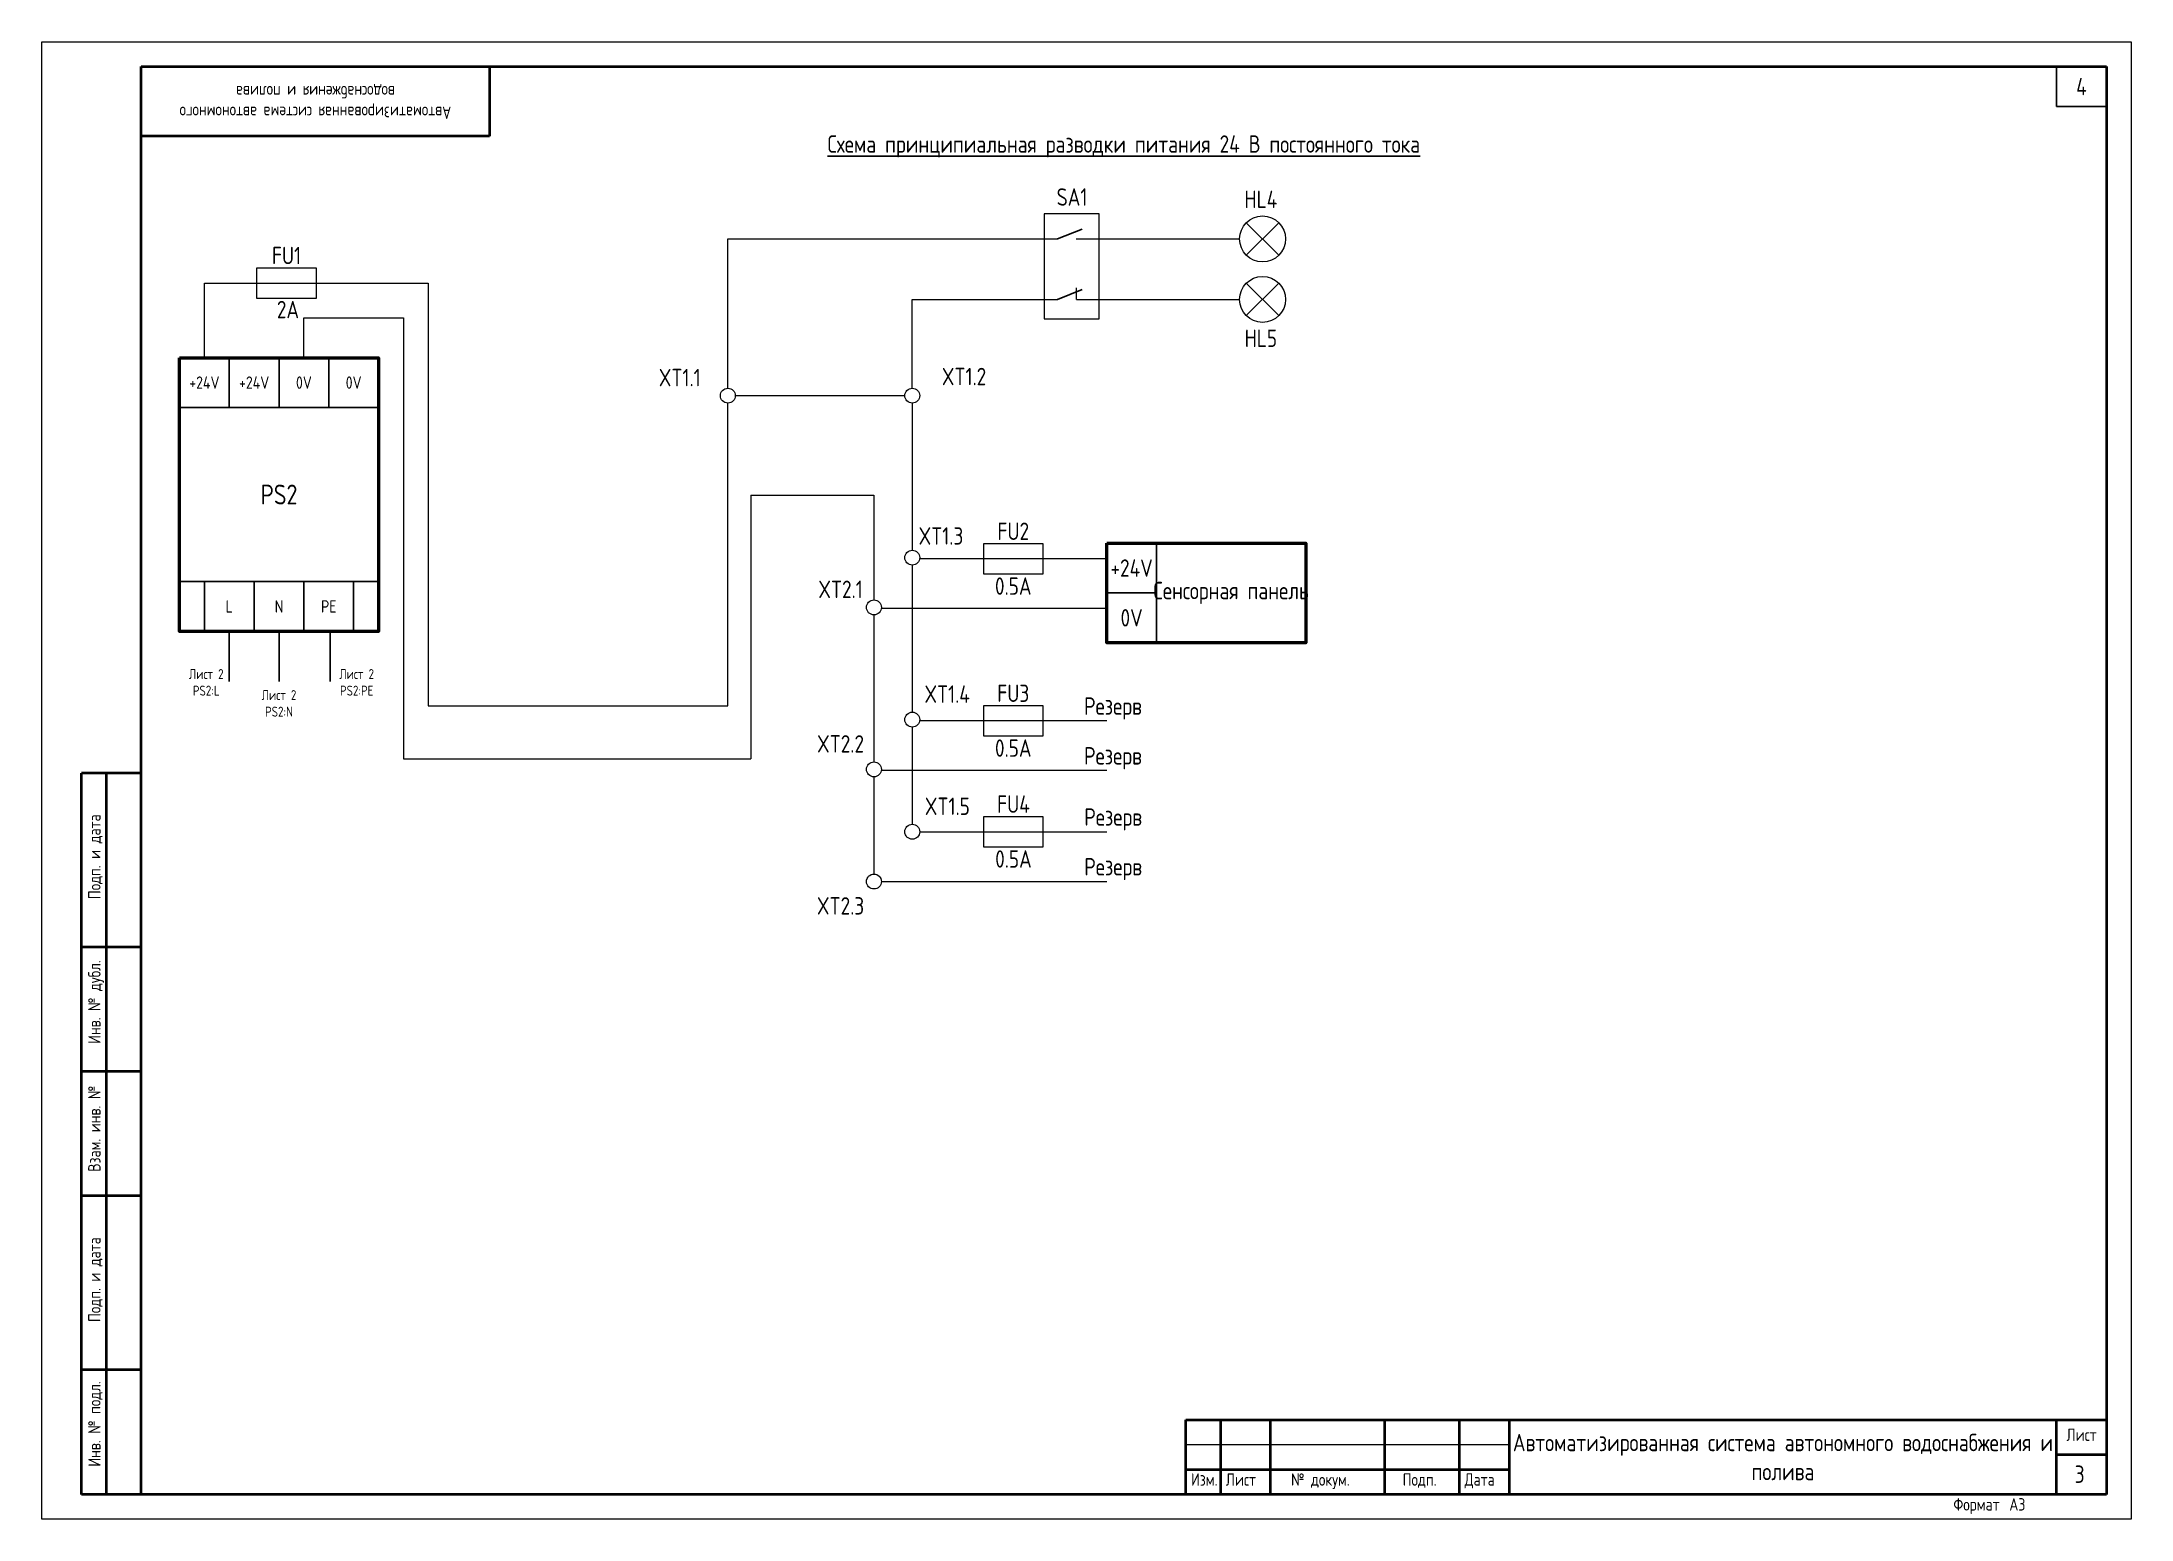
# Model space of a CAD drawing. Header units: millimetres. Extents: x 3520 to 8864, y 403 to 1747.
# Drawn here: x 4150 to 4570, y 1000 to 1297 of the extents above; entities that cross this region are included whole.
import ezdxf

# ---------------------------------------------------------------- set-up
doc = ezdxf.new("R2010")
doc.units = ezdxf.units.MM
doc.linetypes.add('K5LT_BASIC', pattern=[0])
doc.linetypes.add('K5LT_THIN', pattern=[0])
doc.layers.add('Стерка', color=7, linetype='Continuous', lineweight=15)
doc.styles.add('ГОСТ В', font='GOST_0.TTF', dxfattribs={"height": 3.5})
doc.styles.add('ГОСТ тип А', font='GOST_0.TTF', dxfattribs={"height": 3.5})

msp = doc.modelspace()

# ---------------------------------------------------------------- texts
at = {"color": 7, "linetype": 'Continuous', "lineweight": 15, "attachment_point": 5}
for s, insert, char_height, width, style in [('{\\C256;4}', (4560, 1288), 3.5, 10, 'ГОСТ В'), ('{\\C256;SA1}', (4357.088, 1265.796), 3.5, 5, 'ГОСТ В'), ('{\\C256;FU1}', (4199.19, 1254.037), 3.5, 12, 'ГОСТ В'), ('{\\C256;2А}', (4199.477, 1243.172), 3.5, 12, 'ГОСТ В'), ('{\\C256;XT1.1}', (4278.232, 1229.495), 3.5, 5, 'ГОСТ В'), ('{\\C256;XT1.2}', (4335.382, 1229.71), 3.5, 5, 'ГОСТ В'), ('{\\C256;PS2}', (4197.69, 1205.986), 4, 40, 'ГОСТ тип А'), ('{\\C256;XT1.3}', (4330.741, 1197.663), 3.5, 5, 'ГОСТ В'), ('{\\C256;FU2}', (4345.274, 1198.6), 3.5, 12, 'ГОСТ В'), ('{\\C256;XT2.1}', (4310.56, 1186.93), 3.5, 5, 'ГОСТ В'), ('{\\C256;0.5А}', (4345.274, 1187.576), 3.5, 12, 'ГОСТ В'), ('{\\C256;Сенсорная панель}', (4389.073, 1186.206), 3.5, 30, 'ГОСТ В'), ('{\\C256;Лист 2 PS2:L}', (4183.064, 1168.231), 2, 9.21314, 'ГОСТ В'), ('{\\C256;Лист 2 PS2:PE}', (4213.298, 1168.231), 2, 9.21314, 'ГОСТ В'), ('{\\C256;XT1.4}', (4331.986, 1165.865), 3.5, 5, 'ГОСТ В'), ('{\\C256;FU3}', (4345.274, 1166.035), 3.5, 12, 'ГОСТ В'), ('{\\C256;Лист 2 PS2:N}', (4197.69, 1164.004), 2, 9.21314, 'ГОСТ В'), ('{\\C256;XT2.2}', (4310.56, 1155.865), 3.5, 5, 'ГОСТ В'), ('{\\C256;0.5А}', (4345.274, 1155.01), 3.5, 12, 'ГОСТ В'), ('{\\C256;XT1.5}', (4332.025, 1143.321), 3.5, 5, 'ГОСТ В'), ('{\\C256;FU4}', (4345.314, 1143.741), 3.5, 12, 'ГОСТ В'), ('{\\C256;0.5А}', (4345.314, 1132.716), 3.5, 12, 'ГОСТ В'), ('{\\C256;XT2.3}', (4310.56, 1123.299), 3.5, 5, 'ГОСТ В'), ('\\pxqc;{\\C256;Автоматизированная система автономного водоснабжения и полива}', (4500, 1012.5), 3.5, 110, 'ГОСТ В')]:
    msp.add_mtext(s, dxfattribs=dict(at, insert=insert, char_height=char_height, width=width, style=style))
at = {"color": 7, "linetype": 'Continuous', "lineweight": 15, "insert": (4205, 1285), "char_height": 2.5, "width": 70, "attachment_point": 5, "rotation": 180, "style": 'ГОСТ В'}
msp.add_mtext('\\pxqc;{\\C256;Автоматизированная система автономного водоснабжения и полива}', dxfattribs=at)
at = {"color": 7, "insert": (4367.5, 1275.971), "char_height": 3.5, "width": 395, "attachment_point": 5, "style": 'ГОСТ В'}
msp.add_mtext('{\\LСхема принципиальная разводки питания 24 В постоянного тока}', dxfattribs=at)
at = {"linetype": 'Continuous', "lineweight": 15, "char_height": 3.5, "width": 0.56107, "attachment_point": 5, "style": 'ГОСТ В'}
for s, insert in [('HL4', (4395.053, 1265.334)), ('HL5', (4395.053, 1237.393))]:
    msp.add_mtext(s, dxfattribs=dict(at, insert=insert))
at = {"color": 7, "linetype": 'Continuous', "width": 10, "attachment_point": 5}
for s, insert, char_height, style in [('+24V', (4182.69, 1228.486), 2.5, 'ГОСТ тип А'), ('+24V', (4192.69, 1228.486), 2.5, 'ГОСТ тип А'), ('0V', (4202.69, 1228.486), 2.5, 'ГОСТ тип А'), ('0V', (4212.69, 1228.486), 2.5, 'ГОСТ тип А'), ('+24V', (4369.073, 1191.206), 3.5, 'ГОСТ В'), ('L', (4187.69, 1183.486), 2.5, 'ГОСТ тип А'), ('N', (4197.69, 1183.486), 2.5, 'ГОСТ тип А'), ('PE', (4207.69, 1183.486), 2.5, 'ГОСТ тип А'), ('0V', (4369.073, 1181.206), 3.5, 'ГОСТ В')]:
    msp.add_mtext(s, dxfattribs=dict(at, insert=insert, char_height=char_height, style=style))
at = {"color": 7, "linetype": 'Continuous', "lineweight": 15, "true_color": 0xffffff, "char_height": 3.5, "width": 39.99633, "attachment_point": 4, "style": 'ГОСТ В'}
for insert in [(4359.5, 1162.984), (4359.5, 1152.984), (4359.54, 1140.69), (4359.54, 1130.69)]:
    msp.add_mtext('{\\C256;Резерв}', dxfattribs=dict(at, insert=insert))
at = {"layer": 'Стерка', "color": 7, "insert": (4559.639, 1009.043), "char_height": 3.5, "attachment_point": 5, "style": 'ГОСТ тип А'}
msp.add_mtext_dynamic_manual_height_columns('3', width=10, gutter_width=17.5, heights=[0], dxfattribs=at)

# ---------------------------------------------------------------- blocks, each defined once
blk = doc.blocks.new('A3-2')
at = {"linetype": 'K5LT_THIN', "lineweight": 18}
for p, q in [((420, 0), (420, 297)), ((420, 297), (840, 297)), ((840, 297), (840, 0)), ((650, 15), (715, 15)), ((840, 0), (420, 0))]:
    blk.add_line(p, q, dxfattribs=at)
at = {"linetype": 'K5LT_BASIC', "lineweight": 40}
for p, q in [((440, 5), (440, 292)), ((440, 292), (835, 292)), ((510, 292), (510, 278)), ((835, 292), (835, 5)), ((510, 278), (440, 278)), ((428, 5), (428, 150)), ((440, 150), (428, 150)), ((433, 5), (433, 150)), ((440, 115), (428, 115)), ((440, 90), (428, 90)), ((440, 65), (428, 65)), ((440, 30), (428, 30)), ((650, 20), (835, 20)), ((650, 5), (650, 20)), ((657, 5), (657, 20)), ((667, 5), (667, 20)), ((690, 5), (690, 20)), ((705, 5), (705, 20)), ((715, 5), (715, 20)), ((825, 5), (825, 20)), ((825, 13), (835, 13)), ((650, 10), (657, 10)), ((657, 10), (667, 10)), ((667, 10), (690, 10)), ((690, 10), (705, 10)), ((705, 10), (715, 10)), ((440, 5), (428, 5)), ((835, 5), (440, 5))]:
    blk.add_line(p, q, dxfattribs=at)
at = {"char_height": 2.5, "attachment_point": 1, "rotation": 90, "style": 'ГОСТ тип А'}
for s, insert in [('Подп. и дата', (429.32, 124.64)), ('Инв. № дубл.', (429.32, 95.56)), ('Взам. инв. №', (429.32, 69.83)), ('Подп. и дата', (429.32, 39.64)), ('Инв. № подл.', (429.32, 10.56))]:
    blk.add_mtext(s, dxfattribs=dict(at, insert=insert))
at = {"char_height": 2.5, "attachment_point": 1, "style": 'ГОСТ тип А'}
for s, insert in [('Лист', (826.99, 18.23)), ('Изм.', (651.01, 9.23)), ('Лист', (658, 9.23)), ('№ докум.', (671.12, 9.23)), ('Подп.', (693.55, 9.23)), ('Дата', (706, 9.23)), ('Формат', (804.26, 4.23)), ('A3', (815.5, 4.23))]:
    blk.add_mtext(s, dxfattribs=dict(at, insert=insert))

# ---------------------------------------------------------------- linework, layer by layer
for p, q in [((4555, 1292), (4555, 1284)), ((4555, 1284), (4565, 1284)), ((4354.161, 1257.364), (4359.161, 1259.364)), ((4354.161, 1245.212), (4359.161, 1247.212)), ((4187.67, 1178.486), (4187.67, 1168.389)), ((4197.69, 1178.486), (4197.69, 1168.389)), ((4207.983, 1178.486), (4207.983, 1168.389))]:
    msp.add_line(p, q)
at = {"color": 7}
for p, q in [((4187.69, 1233.486), (4187.69, 1223.486)), ((4197.69, 1233.486), (4197.69, 1223.486)), ((4207.69, 1233.486), (4207.69, 1223.486)), ((4177.69, 1223.486), (4217.69, 1223.486)), ((4374.073, 1196.206), (4374.073, 1176.206)), ((4177.69, 1188.486), (4217.69, 1188.486)), ((4182.69, 1188.486), (4182.69, 1178.486)), ((4192.69, 1188.486), (4192.69, 1178.486)), ((4202.69, 1188.486), (4202.69, 1178.486)), ((4212.69, 1188.486), (4212.69, 1178.486)), ((4364.073, 1186.206), (4374.073, 1186.206))]:
    msp.add_line(p, q, dxfattribs=at)
at = {"color": 7, "lineweight": 50}
for points in [[(4177.69, 1233.486), (4217.69, 1233.486), (4217.69, 1178.486), (4177.69, 1178.486)], [(4364.073, 1196.206), (4404.073, 1196.206), (4404.073, 1176.206), (4364.073, 1176.206)]]:
    msp.add_lwpolyline(points, close=True, dxfattribs=at)
at = {"layer": 'Стерка', "color": 7}
for p, q in [((4392.124, 1254.097), (4398.659, 1260.632)), ((4398.659, 1254.097), (4392.124, 1260.632)), ((4287.907, 1227.364), (4287.907, 1257.364)), ((4287.907, 1257.364), (4354.161, 1257.364)), ((4357.897, 1257.364), (4390.77, 1257.364)), ((4182.69, 1233.486), (4182.69, 1248.486)), ((4182.69, 1248.486), (4227.69, 1248.486)), ((4227.69, 1248.486), (4227.69, 1163.486)), ((4357.979, 1245.212), (4357.979, 1247.546)), ((4392.124, 1241.944), (4398.659, 1248.48)), ((4398.659, 1241.944), (4392.124, 1248.48)), ((4324.976, 1227.364), (4324.976, 1245.212)), ((4324.976, 1245.212), (4354.161, 1245.212)), ((4357.979, 1245.212), (4390.852, 1245.212)), ((4202.69, 1233.486), (4202.69, 1241.486)), ((4202.69, 1241.486), (4222.69, 1241.486)), ((4222.69, 1241.486), (4222.69, 1152.823)), ((4177.69, 1233.486), (4187.69, 1233.486)), ((4197.69, 1233.486), (4207.69, 1233.486)), ((4287.907, 1163.486), (4287.907, 1224.364)), ((4289.407, 1225.864), (4292.222, 1225.864)), ((4292.222, 1225.864), (4323.476, 1225.864)), ((4324.976, 1224.364), (4324.976, 1194.799)), ((4292.544, 1205.864), (4317.273, 1205.864)), ((4292.544, 1205.864), (4292.544, 1152.823)), ((4317.273, 1205.864), (4317.273, 1184.799)), ((4364.073, 1193.05), (4326.476, 1193.05)), ((4324.976, 1191.799), (4324.976, 1162.234)), ((4317.273, 1181.799), (4317.273, 1152.234)), ((4364.073, 1183.05), (4318.773, 1183.05)), ((4227.69, 1163.486), (4287.907, 1163.486)), ((4324.976, 1159.234), (4324.976, 1139.69)), ((4364.073, 1160.484), (4326.476, 1160.484)), ((4222.69, 1152.823), (4274.407, 1152.823)), ((4274.407, 1152.823), (4292.544, 1152.823)), ((4317.273, 1149.234), (4317.273, 1129.69)), ((4364.073, 1150.484), (4318.773, 1150.484)), ((4326.516, 1138.19), (4364.112, 1138.19)), ((4318.813, 1128.19), (4364.112, 1128.19))]:
    msp.add_line(p, q, dxfattribs=at)
for points in [[(4351.494, 1241.278), (4362.563, 1241.278), (4362.563, 1262.433), (4351.494, 1262.433)], [(4193.19, 1245.486), (4205.19, 1245.486), (4205.19, 1251.486), (4193.19, 1251.486)], [(4339.274, 1190.05), (4351.274, 1190.05), (4351.274, 1196.05), (4339.274, 1196.05)], [(4339.274, 1157.484), (4351.274, 1157.484), (4351.274, 1163.484), (4339.274, 1163.484)], [(4339.314, 1135.19), (4351.314, 1135.19), (4351.314, 1141.19), (4339.314, 1141.19)]]:
    msp.add_lwpolyline(points, close=True, dxfattribs=at)
at = {"layer": 'Стерка'}
for centre in [(4395.392, 1257.364), (4395.392, 1245.212)]:
    msp.add_circle(centre, 4.622, dxfattribs=at)
at = {"layer": 'Стерка', "color": 7}
for centre in [(4287.907, 1225.864), (4324.976, 1225.864), (4324.976, 1193.299), (4317.273, 1183.299), (4324.976, 1160.734), (4317.273, 1150.734), (4324.976, 1138.19), (4317.273, 1128.19)]:
    msp.add_circle(centre, 1.5, dxfattribs=at)

# ---------------------------------------------------------------- block references
msp.add_blockref('A3-2', (3730, 1000))

msp.set_redraw_order([(e.dxf.handle, doc.entitydb.next_handle()) for e in msp.query("TEXT MTEXT ATTDEF DIMENSION ARC_DIMENSION")])  # texts and dimensions are drawn at this point

doc.saveas('drawing.dxf')
